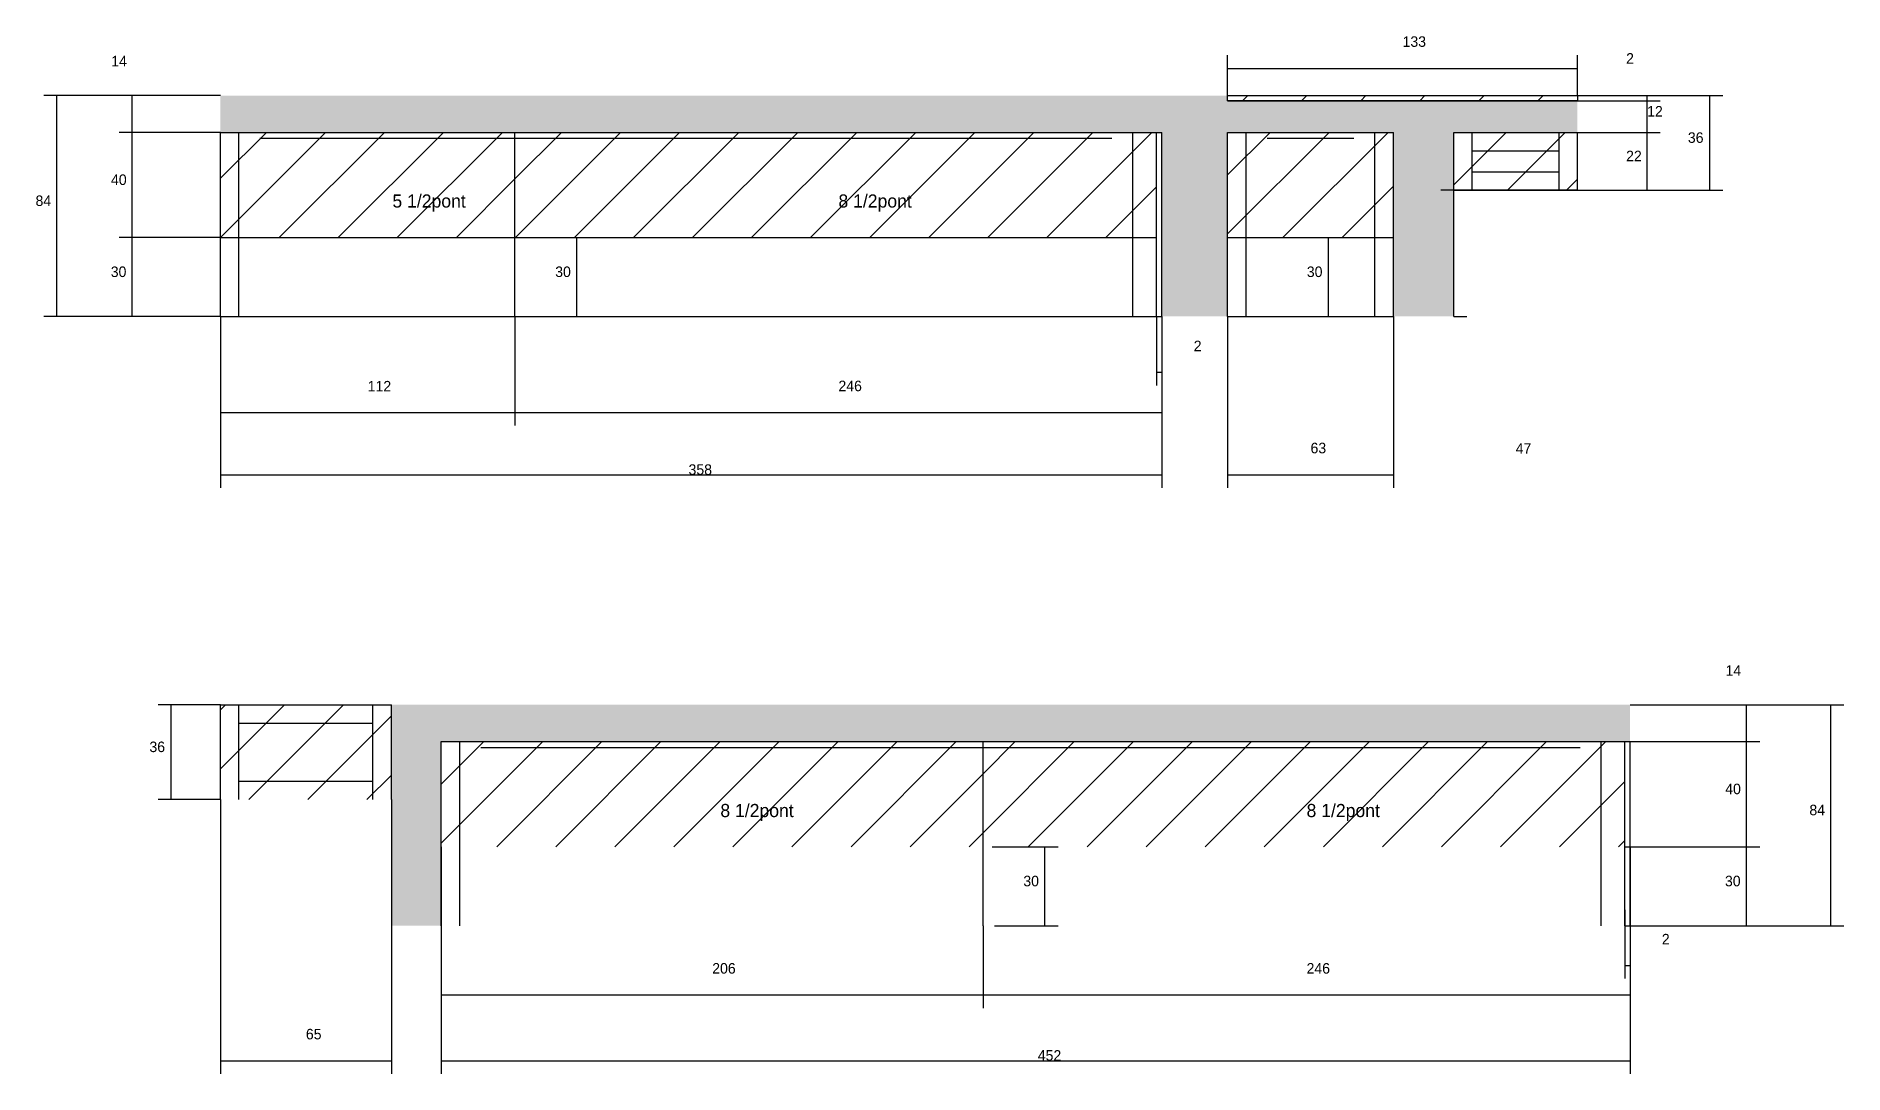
# Model space of a CAD drawing. Header units: metres. Extents: x 132664 to 134957, y 32610 to 34025.
# Drawn here: x 134269 to 134957, y 33555 to 33949 of the extents above; entities that cross this region are included whole.
import ezdxf

# ---------------------------------------------------------------- set-up
doc = ezdxf.new("R2010")
doc.units = ezdxf.units.M
for name, color, linetype in [('COTA', 4, 'Continuous'), ('Hachura', 253, 'Continuous'), ('NOMENCLATURA', 7, 'Continuous'), ('Painéis', 200, 'Continuous'), ('SARR_2.2x7', 40, 'Continuous')]:
    doc.layers.add(name, color=color, linetype=linetype)

msp = doc.modelspace()

# ---------------------------------------------------------------- texts
at = {"layer": 'COTA'}
for s, p in [('133', (134788.8, 33945.1)), ('2', (134873.8, 33938.7)), ('14', (134297.8, 33937.7)), ('12', (134881.8, 33918.6)), ('36', (134897.3, 33908.6)), ('22', (134873.8, 33901.6)), ('40', (134297.7, 33892.6)), ('84', (134269, 33884.6)), ('30', (134297.6, 33857.6)), ('30', (134466.6, 33857.6)), ('30', (134752.4, 33857.6)), ('2', (134709.4, 33829.4)), ('112', (134395.3, 33814.1)), ('246', (134574.3, 33814.2)), ('63', (134753.8, 33790.6)), ('47', (134831.8, 33790.4)), ('358', (134517.3, 33782.4)), ('14', (134911.6, 33706)), ('36', (134312.3, 33677)), ('40', (134911.5, 33661)), ('84', (134943.5, 33653)), ('30', (134644.6, 33626)), ('30', (134911.4, 33626)), ('2', (134887.4, 33603.9)), ('206', (134526.3, 33592.8)), ('246', (134752.3, 33592.8)), ('65', (134371.8, 33567.8)), ('452', (134650.1, 33559.7))]:
    msp.add_text(s, height=4, dxfattribs=at).set_placement(p)
at = {"layer": 'NOMENCLATURA'}
for s, p in [('5 1/2pont', (134404.7, 33884)), ('8 1/2pont', (134574.3, 33884)), ('8 1/2pont', (134529.4, 33652.3)), ('8 1/2pont', (134752.3, 33652.3))]:
    msp.add_text(s, height=5, dxfattribs=at).set_placement(p)

# ---------------------------------------------------------------- hatches: boundary and pattern name
at = {"layer": 'COTA'}
h = msp.add_hatch(dxfattribs=at)
h.set_pattern_fill('AR-CONC', scale=0.03)
h.paths.add_polyline_path([(134722.3, 33912.6), (134785.3, 33912.6), (134785.3, 33842.6), (134808.3, 33842.6), (134808.3, 33890.6), (134808.3, 33912.6), (134855.3, 33912.6), (134855.3, 33924.6), (134722.3, 33924.6), (134722.3, 33926.6), (134339.3, 33926.6), (134339.3, 33912.6), (134697.3, 33912.6), (134697.3, 33842.6), (134722.3, 33842.6)])
h = msp.add_hatch(dxfattribs=at)
h.set_pattern_fill('AR-CONC', scale=0.03)
h.paths.add_polyline_path([(134423.3, 33681), (134875.3, 33681), (134875.3, 33695), (134404.3, 33695), (134404.3, 33659), (134404.3, 33611), (134423.3, 33611)])
at = {"layer": 'Hachura'}
h = msp.add_hatch(dxfattribs=at)
h.set_pattern_fill('ANSI31', scale=5)
h.paths.add_polyline_path([(134855.3, 33924.6), (134855.3, 33926.6), (134722.3, 33926.6), (134722.3, 33924.6)])
h = msp.add_hatch(dxfattribs=at)
h.set_pattern_fill('ANSI31', scale=5)
h.paths.add_polyline_path([(134451.3, 33872.6), (134451.3, 33912.6), (134339.3, 33912.6), (134339.3, 33872.6)])
h = msp.add_hatch(dxfattribs=at)
h.set_pattern_fill('ANSI31', scale=5)
h.paths.add_polyline_path([(134339.3, 33912.6), (134339.3, 33872.6), (134451.3, 33872.6), (134451.3, 33912.6)])
h = msp.add_hatch(dxfattribs=at)
h.set_pattern_fill('ANSI31', scale=5)
h.paths.add_polyline_path([(134451.3, 33912.6), (134451.3, 33872.6), (134695.3, 33872.6), (134695.3, 33912.6)])
h = msp.add_hatch(dxfattribs=at)
h.set_pattern_fill('ANSI31', scale=5)
h.paths.add_polyline_path([(134695.3, 33872.6), (134695.3, 33912.6), (134451.3, 33912.6), (134451.3, 33872.6)])
h = msp.add_hatch(dxfattribs=at)
h.set_pattern_fill('ANSI31', scale=5)
h.paths.add_polyline_path([(134785.3, 33872.6), (134785.3, 33912.6), (134722.3, 33912.6), (134722.3, 33872.6)])
h = msp.add_hatch(dxfattribs=at)
h.set_pattern_fill('ANSI31', scale=5)
h.paths.add_polyline_path([(134722.3, 33872.6), (134785.3, 33872.6), (134785.3, 33912.6), (134722.3, 33912.6)])
h = msp.add_hatch(dxfattribs=at)
h.set_pattern_fill('ANSI31', scale=5)
h.paths.add_polyline_path([(134855.3, 33890.6), (134855.3, 33912.6), (134808.3, 33912.6), (134808.3, 33890.6)])
h = msp.add_hatch(dxfattribs=at)
h.set_pattern_fill('ANSI31', scale=5)
h.paths.add_polyline_path([(134855.3, 33890.6), (134855.3, 33912.6), (134808.3, 33912.6), (134808.3, 33890.6)])
h = msp.add_hatch(dxfattribs=at)
h.set_pattern_fill('ANSI31', scale=5)
h.paths.add_polyline_path([(134404.3, 33695), (134339.3, 33695), (134339.3, 33659), (134404.3, 33659)])
h = msp.add_hatch(dxfattribs=at)
h.set_pattern_fill('ANSI31', scale=5)
h.paths.add_polyline_path([(134629.3, 33641), (134629.3, 33681), (134423.3, 33681), (134423.3, 33641)])
h = msp.add_hatch(dxfattribs=at)
h.set_pattern_fill('ANSI31', scale=5)
h.paths.add_polyline_path([(134873.3, 33641), (134873.3, 33681), (134629.3, 33681), (134629.3, 33641)])

# ---------------------------------------------------------------- linework, layer by layer
at = {"layer": 'COTA'}
for p, q in [((134722.3, 33926.6), (134722.3, 33941.9)), ((134722.3, 33936.9), (134855.3, 33936.9)), ((134855.3, 33926.6), (134855.3, 33941.9)), ((134339.3, 33926.6), (134272.1, 33926.6)), ((134277.1, 33842.6), (134277.1, 33926.6)), ((134339.3, 33926.6), (134300.8, 33926.6)), ((134305.8, 33912.6), (134305.8, 33926.6)), ((134855.3, 33926.6), (134886.8, 33926.6)), ((134855.3, 33926.6), (134910.6, 33926.6)), ((134855.3, 33924.6), (134886.8, 33924.6)), ((134855.3, 33924.6), (134886.8, 33924.6)), ((134881.8, 33924.6), (134881.8, 33926.6)), ((134881.8, 33912.6), (134881.8, 33924.6)), ((134905.6, 33890.6), (134905.6, 33926.6)), ((134339.3, 33912.6), (134300.8, 33912.6)), ((134339.3, 33912.6), (134300.8, 33912.6)), ((134305.8, 33872.6), (134305.8, 33912.6)), ((134855.3, 33912.6), (134886.8, 33912.6)), ((134855.3, 33912.6), (134886.8, 33912.6)), ((134881.8, 33890.6), (134881.8, 33912.6)), ((134855.3, 33890.6), (134803.3, 33890.6)), ((134808.3, 33842.6), (134808.3, 33890.6)), ((134855.3, 33890.6), (134886.8, 33890.6)), ((134855.3, 33890.6), (134910.6, 33890.6)), ((134339.3, 33872.6), (134300.8, 33872.6)), ((134339.3, 33872.6), (134300.8, 33872.6)), ((134305.8, 33842.6), (134305.8, 33872.6)), ((134454.8, 33872.6), (134479.8, 33872.6)), ((134474.8, 33842.6), (134474.8, 33872.6)), ((134753.8, 33872.6), (134765.6, 33872.6)), ((134760.6, 33842.6), (134760.6, 33872.6)), ((134339.3, 33842.6), (134272.1, 33842.6)), ((134339.3, 33842.6), (134300.8, 33842.6)), ((134339.3, 33842.6), (134339.3, 33801.1)), ((134339.3, 33842.6), (134339.3, 33777.4)), ((134451.3, 33842.6), (134451.3, 33801.1)), ((134451.3, 33842.6), (134451.3, 33801.1)), ((134455.6, 33842.6), (134479.8, 33842.6)), ((134695.3, 33842.6), (134695.3, 33816.4)), ((134697.3, 33842.6), (134697.3, 33801.1)), ((134697.3, 33842.6), (134697.3, 33777.4)), ((134697.3, 33842.6), (134697.3, 33816.4)), ((134722.3, 33842.6), (134722.3, 33777.4)), ((134753.8, 33842.6), (134765.6, 33842.6)), ((134785.3, 33842.6), (134785.3, 33777.4)), ((134808.3, 33842.6), (134813.3, 33842.6)), ((134695.3, 33821.4), (134697.3, 33821.4)), ((134339.3, 33806.1), (134451.3, 33806.1)), ((134451.3, 33806.1), (134697.3, 33806.1)), ((134339.3, 33782.4), (134697.3, 33782.4)), ((134722.3, 33782.4), (134785.3, 33782.4)), ((134339.3, 33695), (134315.6, 33695)), ((134320.6, 33659), (134320.6, 33695)), ((134875.3, 33695), (134924.6, 33695)), ((134875.3, 33695), (134956.6, 33695)), ((134919.6, 33681), (134919.6, 33695)), ((134951.6, 33611), (134951.6, 33695)), ((134875.3, 33681), (134924.6, 33681)), ((134875.3, 33681), (134924.6, 33681)), ((134919.6, 33641), (134919.6, 33681)), ((134339.3, 33659), (134315.6, 33659)), ((134339.3, 33659), (134339.3, 33554.7)), ((134404.3, 33659), (134404.3, 33554.7)), ((134423.3, 33641), (134423.3, 33579.7)), ((134423.3, 33641), (134423.3, 33554.7)), ((134632.8, 33641), (134657.8, 33641)), ((134652.8, 33611), (134652.8, 33641)), ((134873.3, 33641), (134924.6, 33641)), ((134875.3, 33641), (134875.3, 33579.7)), ((134875.3, 33641), (134875.3, 33554.7)), ((134875.3, 33641), (134924.6, 33641)), ((134919.6, 33611), (134919.6, 33641)), ((134873.3, 33617.1), (134873.3, 33590.9)), ((134875.3, 33617.1), (134875.3, 33590.9)), ((134629.3, 33611), (134629.3, 33579.7)), ((134629.3, 33611), (134629.3, 33579.7)), ((134633.6, 33611), (134657.8, 33611)), ((134873.3, 33611), (134956.6, 33611)), ((134875.3, 33611), (134924.6, 33611)), ((134873.3, 33595.9), (134875.3, 33595.9)), ((134423.3, 33584.7), (134629.3, 33584.7)), ((134629.3, 33584.7), (134875.3, 33584.7)), ((134339.3, 33559.7), (134404.3, 33559.7)), ((134423.3, 33559.7), (134875.3, 33559.7))]:
    msp.add_line(p, q, dxfattribs=at)
at = {"layer": 'Painéis'}
for p, q in [((134722.3, 33926.6), (134855.3, 33926.6)), ((134722.3, 33924.6), (134855.3, 33924.6)), ((134339.3, 33912.6), (134697.3, 33912.6)), ((134339.3, 33842.6), (134339.3, 33912.6)), ((134451.3, 33842.6), (134451.3, 33912.6)), ((134695.3, 33842.6), (134695.3, 33912.6)), ((134697.3, 33842.6), (134697.3, 33912.6)), ((134722.3, 33912.6), (134785.3, 33912.6)), ((134722.3, 33842.6), (134722.3, 33912.6)), ((134785.3, 33842.6), (134785.3, 33912.6)), ((134808.3, 33912.6), (134855.3, 33912.6)), ((134808.3, 33890.6), (134808.3, 33912.6)), ((134855.3, 33890.6), (134855.3, 33912.6)), ((134808.3, 33890.6), (134855.3, 33890.6)), ((134339.3, 33872.6), (134695.3, 33872.6)), ((134722.3, 33872.6), (134785.3, 33872.6)), ((134339.3, 33842.6), (134697.3, 33842.6)), ((134722.3, 33842.6), (134785.3, 33842.6)), ((134339.3, 33695), (134404.3, 33695)), ((134339.3, 33659), (134339.3, 33695)), ((134404.3, 33659), (134404.3, 33695)), ((134423.3, 33681), (134875.3, 33681)), ((134423.3, 33611), (134423.3, 33681)), ((134629.3, 33611), (134629.3, 33681)), ((134873.3, 33611), (134873.3, 33681)), ((134875.3, 33611), (134875.3, 33681))]:
    msp.add_line(p, q, dxfattribs=at)
msp.add_lwpolyline([(134722.3, 33926.6), (134855.3, 33926.6), (134855.3, 33924.6), (134722.3, 33924.6)], close=True, dxfattribs=at)
at = {"layer": 'SARR_2.2x7'}
for p, q in [((134346.3, 33872.6), (134346.3, 33912.6)), ((134354.3, 33910.4), (134451.3, 33910.4)), ((134451.3, 33910.4), (134678.3, 33910.4)), ((134686.3, 33872.6), (134686.3, 33912.6)), ((134729.3, 33872.6), (134729.3, 33912.6)), ((134737.3, 33910.4), (134770.3, 33910.4)), ((134778.3, 33872.6), (134778.3, 33912.6)), ((134815.3, 33890.6), (134815.3, 33912.6)), ((134848.3, 33890.6), (134848.3, 33912.6)), ((134815.3, 33905.6), (134848.3, 33905.6)), ((134815.3, 33897.6), (134848.3, 33897.6)), ((134346.3, 33842.6), (134346.3, 33872.6)), ((134686.3, 33842.6), (134686.3, 33872.6)), ((134729.3, 33842.6), (134729.3, 33872.6)), ((134778.3, 33842.6), (134778.3, 33872.6)), ((134346.3, 33659), (134346.3, 33695)), ((134397.3, 33659), (134397.3, 33695)), ((134346.3, 33688), (134397.3, 33688)), ((134430.3, 33641), (134430.3, 33681)), ((134438.3, 33678.8), (134629.3, 33678.8)), ((134629.3, 33678.8), (134856.3, 33678.8)), ((134864.3, 33641), (134864.3, 33681)), ((134346.3, 33666), (134397.3, 33666)), ((134430.3, 33611), (134430.3, 33641)), ((134864.3, 33611), (134864.3, 33641))]:
    msp.add_line(p, q, dxfattribs=at)

msp.set_redraw_order([(e.dxf.handle, doc.entitydb.next_handle()) for e in msp.query("TEXT MTEXT ATTDEF DIMENSION ARC_DIMENSION")])  # texts and dimensions are drawn at this point

doc.saveas('drawing.dxf')
